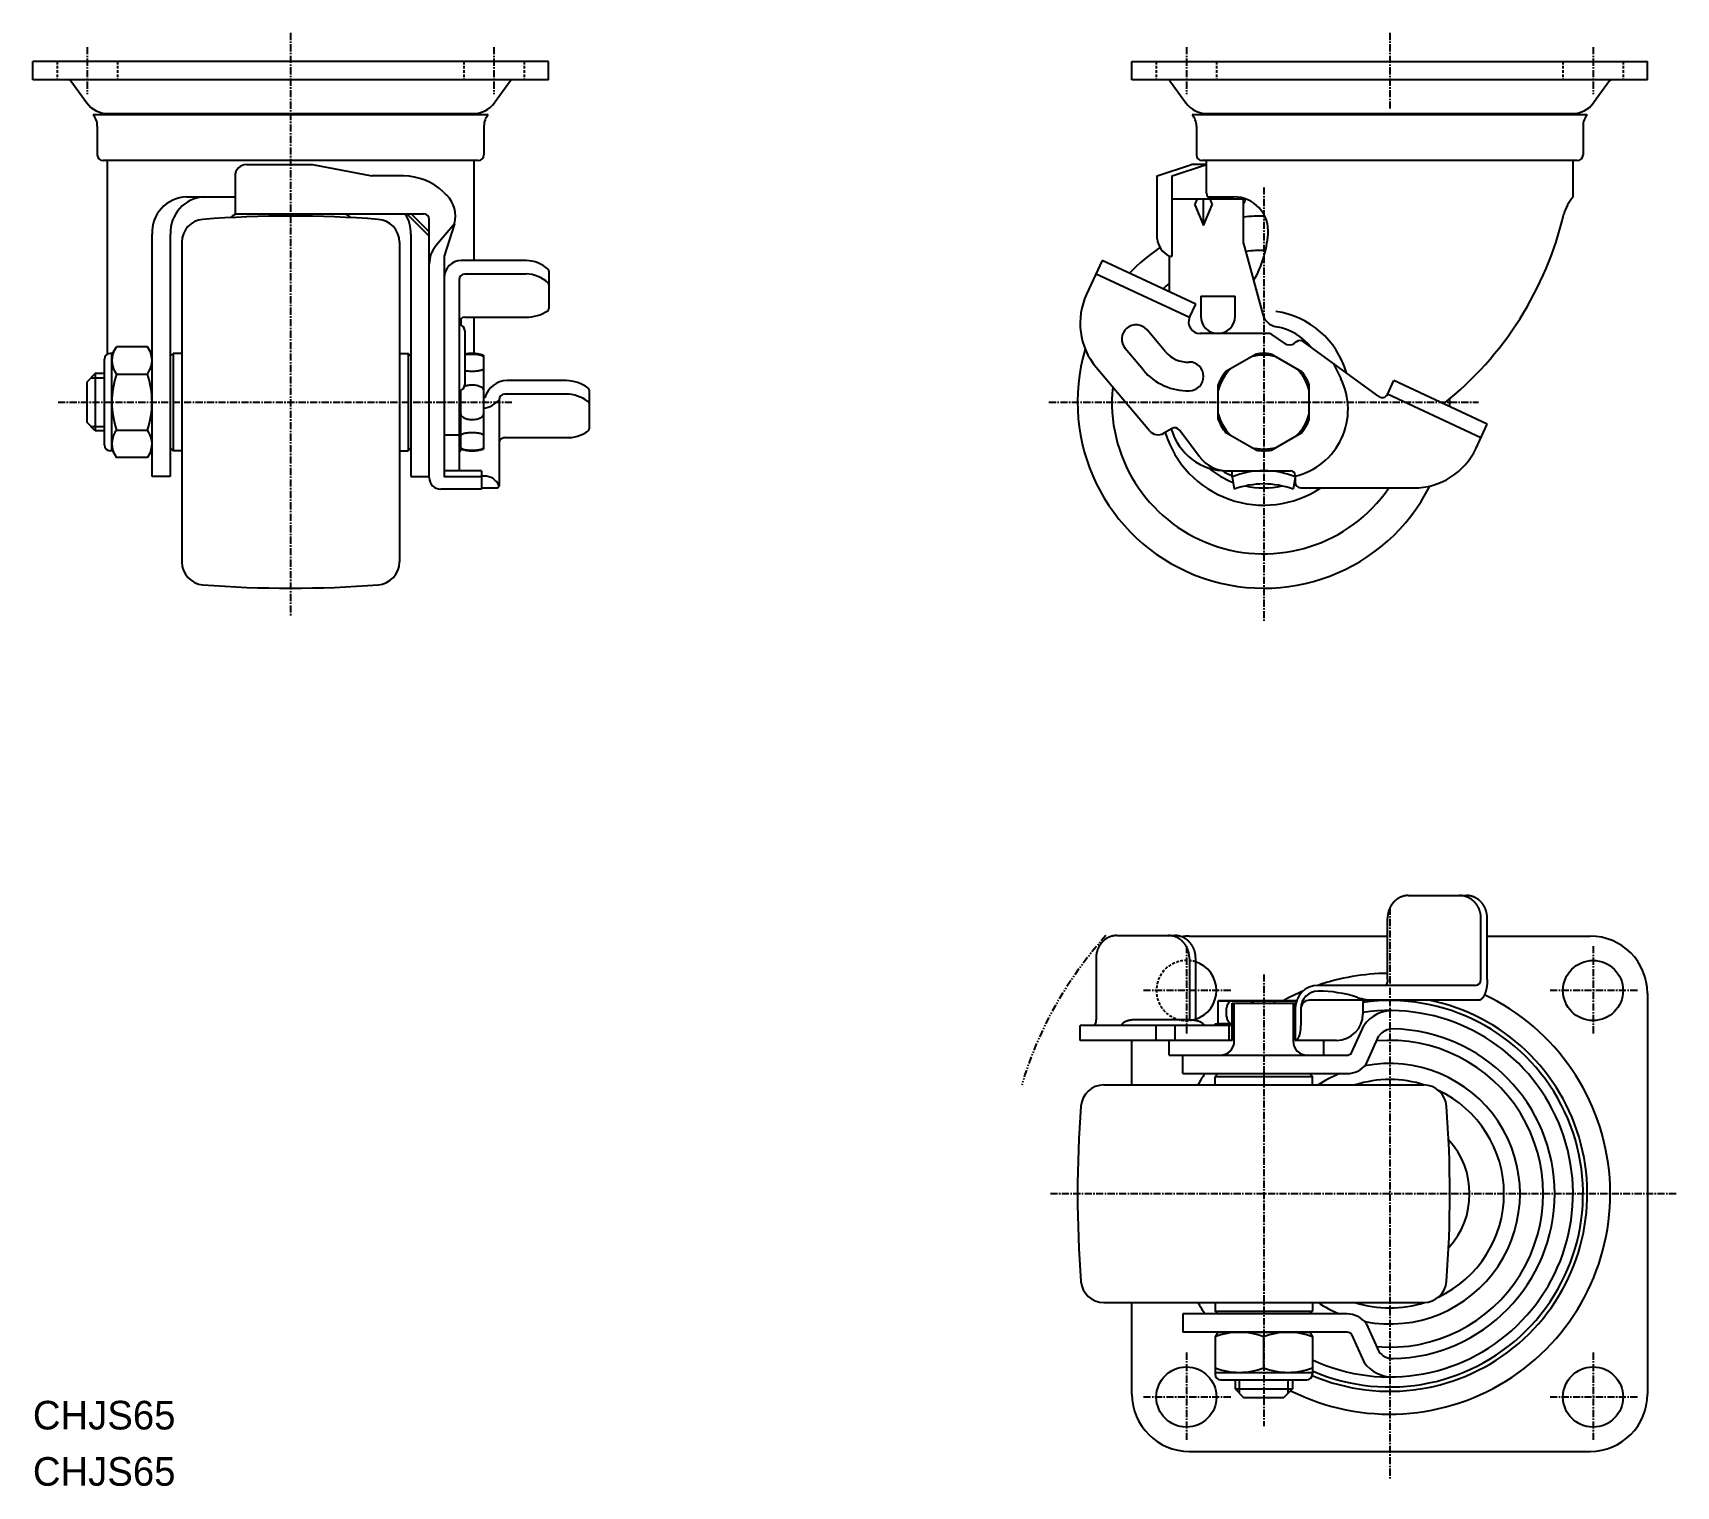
# Model space of a CAD drawing. Extents: x 0 to 287, y 0 to 254.
import ezdxf

# ---------------------------------------------------------------- set-up
doc = ezdxf.new("R2010")
doc.units = 0
for name, pattern in [('CENTER', [2, 1.25, -0.25, 0.25, -0.25]), ('DASHED', [0.75, 0.5, -0.25]), ('PHANTOM', [2.5, 1.25, -0.25, 0.25, -0.25, 0.25, -0.25])]:
    doc.linetypes.add(name, pattern=pattern)
doc.layers.get('0').update_dxf_attribs({"linetype": 'CONTINUOUS'})
doc.layers.add('CENTER', color=1, linetype='CENTER')

msp = doc.modelspace()

# ---------------------------------------------------------------- texts
at = {"color": 7}
for p in [(0, 9.83), (0, 0)]:
    msp.add_text('CHJS65', height=5, dxfattribs=at).set_placement(p)

# ---------------------------------------------------------------- linework, layer by layer
at = {"color": 7, "linetype": 'CONTINUOUS'}
for p, q in [((90, 248.78), (0, 248.78)), ((0, 245.58), (0, 248.78)), ((90, 245.58), (90, 248.78)), ((191.89, 248.78), (281.89, 248.78)), ((191.89, 245.58), (191.89, 248.78)), ((281.89, 245.58), (281.89, 248.78)), ((90, 245.58), (0, 245.58)), ((6.62, 245.42), (9.43, 241.54)), ((83.38, 245.42), (80.57, 241.54)), ((281.89, 245.58), (191.89, 245.58)), ((198.51, 245.42), (201.32, 241.54)), ((275.27, 245.42), (272.47, 241.54)), ((79.5, 239.48), (10.5, 239.48)), ((13.07, 239.68), (76.93, 239.68)), ((14.92, 239.68), (14.66, 239.48)), ((75.08, 239.68), (75.34, 239.48)), ((271.39, 239.48), (202.39, 239.48)), ((204.75, 239.68), (268.82, 239.68)), ((206.81, 239.68), (206.55, 239.48)), ((266.98, 239.68), (267.24, 239.48)), ((11.25, 237.5), (11.25, 232.48)), ((78.75, 237.5), (78.75, 232.48)), ((203.14, 237.5), (203.14, 232.48)), ((270.64, 237.5), (270.64, 232.48)), ((77.75, 231.48), (12.25, 231.48)), ((13, 231.48), (13, 197.65)), ((37.3, 230.78), (48.8, 230.78)), ((48.8, 230.78), (59.19, 228.78)), ((77, 231.48), (77, 214.01)), ((196.29, 228.79), (202.29, 230.79)), ((198.89, 228.79), (204.89, 230.79)), ((204.89, 230.79), (202.29, 230.79)), ((269.64, 231.48), (204.14, 231.48)), ((204.89, 226.09), (204.89, 231.44)), ((204.89, 225.79), (204.89, 231.44)), ((268.89, 225.14), (268.89, 231.48)), ((35.3, 228.79), (35.3, 222.18)), ((64.72, 228.78), (59.19, 228.78)), ((196.29, 217.79), (196.29, 228.79)), ((198.89, 214.79), (198.89, 228.79)), ((26.8, 225.14), (35.3, 225.14)), ((71.71, 225.93), (72.24, 225.42)), ((198.89, 224.79), (211.39, 224.79)), ((202.88, 223.74), (203.33, 224.79)), ((204.39, 220.14), (204.39, 224.79)), ((205.14, 225.14), (209.68, 225.14)), ((205.46, 224.79), (205.9, 223.74)), ((211.39, 216.98), (211.39, 224.79)), ((35.3, 222.18), (68.2, 222.18)), ((69.2, 218.28), (65.3, 222.18)), ((69.2, 219.05), (66.07, 222.18)), ((69.2, 176.08), (69.2, 221.19)), ((202.88, 223.74), (204.39, 220.14)), ((204.39, 220.14), (205.9, 223.74)), ((20.8, 176.28), (20.8, 218.63)), ((24, 218.63), (24, 176.28)), ((66, 218.63), (66, 176.28)), ((73.61, 220.43), (70.38, 216.6)), ((73.61, 220.43), (71.8, 214.79)), ((26, 217.21), (26, 161.36)), ((64, 217.21), (64, 161.36)), ((211.39, 216.98), (214.71, 204.61)), ((71.8, 214.79), (71.8, 176.24)), ((86.1, 214.01), (74.8, 214.01)), ((186.7, 214.01), (183.97, 208.14)), ((203.02, 206.4), (186.7, 214.01)), ((198.39, 214.79), (198.39, 208.56)), ((198.39, 214.79), (198.89, 214.79)), ((74.4, 210.65), (74.4, 177.28)), ((86.1, 211.65), (75.4, 211.65)), ((90.1, 212.13), (90.1, 205.63)), ((201.92, 204.05), (185.61, 211.65)), ((203.89, 207.78), (209.89, 207.78)), ((203.89, 207.78), (203.89, 204.28)), ((209.89, 204.28), (209.89, 207.78)), ((74.7, 203.84), (74.7, 202.73)), ((75.4, 204.13), (86.1, 204.13)), ((77, 204.13), (77, 197.77)), ((201.92, 204.05), (203.02, 206.4)), ((75.4, 201.78), (75.4, 192.28)), ((197.73, 198.07), (194.52, 201.89)), ((215.75, 201.28), (203.77, 201.28)), ((218.51, 199.57), (216.32, 201.1)), ((13.8, 197.53), (14.61, 198.94)), ((19.99, 198.94), (14.61, 198.94)), ((20.8, 197.53), (19.99, 198.94)), ((193.9, 194.85), (190.69, 198.67)), ((220.27, 199.6), (220.6, 199.84)), ((234.99, 190.25), (221.79, 199.85)), ((12.5, 181.78), (12.5, 196.78)), ((13.94, 197.78), (13.5, 197.78)), ((13.8, 180.78), (13.8, 197.78)), ((24, 197.28), (24.5, 197.78)), ((24, 197.28), (24, 181.28)), ((26, 197.78), (24.5, 197.78)), ((24.5, 197.78), (24.5, 180.78)), ((64, 197.78), (65.5, 197.78)), ((66, 197.28), (65.5, 197.78)), ((65.5, 197.78), (65.5, 180.78)), ((66, 197.28), (66, 181.28)), ((78.7, 197.48), (78.7, 181.08)), ((194.94, 184.29), (185.65, 195.35)), ((213.55, 197.67), (208.3, 194.64)), ((216.24, 197.67), (221.49, 194.64)), ((227, 196.06), (228.34, 193.39)), ((10.9, 194.28), (9.4, 192.78)), ((9.4, 192.78), (9.4, 185.78)), ((10.9, 194.28), (10.9, 184.28)), ((12.5, 194.28), (10.9, 194.28)), ((14.61, 194.19), (19.99, 194.19)), ((93.1, 193.03), (82.8, 193.03)), ((206.95, 186.25), (206.95, 192.32)), ((222.83, 186.25), (222.83, 192.32)), ((236.49, 190.63), (237.61, 193.03)), ((253.92, 185.43), (237.61, 193.03)), ((74.7, 180.78), (74.7, 191.33)), ((78.93, 190.06), (78.7, 190.06)), ((81.4, 189.68), (81.4, 174.68)), ((93.1, 190.68), (82.4, 190.68)), ((97.1, 191.37), (97.1, 184.61)), ((252.82, 183.07), (236.51, 190.68)), ((10.9, 184.28), (9.4, 185.78)), ((12.5, 184.28), (10.9, 184.28)), ((14.61, 184.37), (19.99, 184.37)), ((198.88, 184.65), (197.47, 183.84)), ((203.73, 179.67), (200.17, 184.39)), ((213.55, 180.89), (208.3, 183.92)), ((216.24, 180.89), (221.49, 183.92)), ((251.96, 181.21), (253.92, 185.43)), ((13.94, 180.78), (13.5, 180.78)), ((13.8, 181.03), (14.61, 179.62)), ((20.8, 181.03), (19.99, 179.62)), ((24, 181.28), (24.5, 180.78)), ((26, 180.78), (24.5, 180.78)), ((64, 180.78), (65.5, 180.78)), ((66, 181.28), (65.5, 180.78)), ((71.8, 183.57), (74.4, 183.57)), ((74.4, 180.78), (74.7, 180.78)), ((93.1, 183.07), (82.4, 183.07)), ((19.99, 179.62), (14.61, 179.62)), ((24, 176.28), (20.8, 176.28)), ((66, 176.28), (69.2, 176.28)), ((78.3, 177.28), (71.8, 177.28)), ((75.3, 177.28), (71.8, 177.28)), ((78.3, 176.24), (71.8, 176.24)), ((78.3, 177.28), (78.3, 174.08)), ((78.8, 176.34), (78.3, 176.34)), ((208.39, 177.28), (219.59, 177.28)), ((209.39, 176.24), (209.39, 177.28)), ((209.39, 176.24), (209.76, 174.08)), ((220.39, 176.24), (220.02, 174.08)), ((220.39, 176.48), (220.39, 175.28)), ((78.3, 174.08), (71.2, 174.08)), ((78.3, 174.28), (81, 174.28)), ((221.39, 174.28), (241.08, 174.28)), ((240.13, 103.1), (250.3, 103.1)), ((236.51, 88.4), (236.51, 99.1)), ((252.82, 88.4), (252.82, 99.1)), ((252.82, 88.4), (252.82, 99.1)), ((253.92, 88.4), (253.92, 99.1)), ((189.23, 96.1), (199.39, 96.1)), ((201.89, 96), (236.51, 96)), ((253.92, 96), (271.89, 96)), ((185.61, 92.1), (185.61, 81.4)), ((201.92, 92.1), (201.92, 81.4)), ((203.02, 81.29), (203.02, 92.1)), ((251.82, 87.4), (224.39, 87.4)), ((220.61, 84.7), (206.95, 84.7)), ((206.95, 84.7), (220.61, 84.7)), ((206.95, 80.7), (206.95, 84.7)), ((209.39, 77.8), (209.39, 84.3)), ((209.39, 84.3), (220.39, 84.3)), ((209.76, 77.7), (209.76, 84.3)), ((220.02, 84.3), (220.02, 77.7)), ((220.39, 84.3), (220.39, 77.8)), ((221.39, 83.4), (221.39, 80.4)), ((252.4, 84.8), (222.9, 84.8)), ((232.21, 84.4), (232.21, 82.4)), ((281.89, 86), (281.89, 16)), ((209.39, 80.4), (182.84, 80.4)), ((182.84, 77.8), (182.84, 80.4)), ((201.89, 81.4), (192.61, 81.4)), ((196.12, 77.8), (196.12, 80.4)), ((199.38, 80.4), (199.38, 77.8)), ((206.39, 80.7), (209.39, 80.7)), ((206.39, 80.4), (206.39, 80.7)), ((209.39, 80.7), (206.95, 80.7)), ((208.79, 80.4), (208.79, 77.8)), ((230.24, 75.59), (232.41, 80.47)), ((209.25, 77.8), (182.84, 77.8)), ((191.89, 70), (191.89, 77.8)), ((198.39, 75.2), (198.39, 77.8)), ((209.39, 77.8), (198.39, 77.8)), ((225.39, 77.8), (220.39, 77.8)), ((227.61, 77.8), (220.39, 77.8)), ((225.39, 75.2), (225.39, 77.8)), ((232.78, 73.65), (234.99, 78.57)), ((198.39, 75.2), (229.44, 75.2)), ((200.79, 72), (200.79, 75.2)), ((200.79, 72), (229.44, 72)), ((206.89, 72), (206.39, 71.5)), ((222.89, 72), (223.39, 71.5)), ((186.97, 70), (242.82, 70)), ((206.39, 71.5), (223.39, 71.5)), ((206.39, 70), (206.39, 71.5)), ((223.39, 70), (223.39, 71.5)), ((186.97, 32), (242.82, 32)), ((191.89, 16), (191.89, 32)), ((206.39, 32), (206.39, 30.5)), ((223.39, 32), (223.39, 30.5)), ((229.44, 30), (200.79, 30)), ((200.79, 30), (200.79, 26.8)), ((206.39, 30.5), (223.39, 30.5)), ((206.89, 30), (206.39, 30.5)), ((222.89, 30), (223.39, 30.5)), ((229.44, 26.8), (200.79, 26.8)), ((206.86, 26.8), (206.39, 25.99)), ((206.39, 25.99), (206.39, 19.5)), ((206.86, 26.8), (222.92, 26.8)), ((214.89, 20.61), (214.89, 25.99)), ((222.92, 26.8), (223.39, 25.99)), ((223.39, 25.99), (223.39, 19.5)), ((230.24, 26.41), (232.41, 21.53)), ((232.78, 28.35), (234.99, 23.43)), ((206.39, 19.8), (223.39, 19.8)), ((207.39, 18.5), (222.39, 18.5)), ((209.89, 18.5), (209.89, 16.9)), ((219.89, 18.5), (219.89, 16.9)), ((209.89, 16.9), (219.89, 16.9)), ((209.89, 16.9), (211.39, 15.4)), ((211.39, 15.4), (218.39, 15.4)), ((219.89, 16.9), (218.39, 15.4)), ((201.89, 6), (271.89, 6))]:
    msp.add_line(p, q, dxfattribs=at)
at = {"color": 3, "linetype": 'DASHED'}
for p, q in [((4.25, 248.78), (4.25, 245.58)), ((14.75, 248.78), (14.75, 245.58)), ((75.25, 248.78), (75.25, 245.58)), ((85.75, 248.78), (85.75, 245.58)), ((196.14, 248.78), (196.14, 245.58)), ((206.64, 248.78), (206.64, 245.58)), ((267.14, 248.78), (267.14, 245.58)), ((277.64, 248.78), (277.64, 245.58))]:
    msp.add_line(p, q, dxfattribs=at)
at = {"color": 3, "linetype": 'CONTINUOUS'}
for p, q in [((10.15, 193.53), (12.5, 193.53)), ((10.15, 185.03), (12.5, 185.03)), ((210.64, 16.15), (210.64, 18.5)), ((219.14, 16.15), (219.14, 18.5))]:
    msp.add_line(p, q, dxfattribs=at)
at = {"color": 7, "linetype": 'CONTINUOUS'}
for points in [[(75.4, 197.56, -0.028148), (75.88, 197.63, -0.025435), (76.7, 197.67, -0.025435), (77.52, 197.63, -0.034987), (78.11, 197.53, -0.0739), (78.62, 197.32, -0.264449), (78.7, 197.18)], [(78.7, 195.13, -0.264449), (78.62, 194.99, -0.0739), (78.11, 194.78, -0.034987), (77.52, 194.68, -0.025435), (76.7, 194.64, -0.025435), (75.88, 194.68, -0.028148), (75.4, 194.76, -0.028148)], [(75.38, 192.07, -0.054071), (75.89, 192.23, -0.050387), (76.7, 192.32, -0.050387), (77.51, 192.23, -0.064221), (78.11, 192.03, -0.103862), (78.58, 191.66, -0.176531), (78.7, 191.33)], [(74.7, 187.23, 0.176531), (74.82, 186.9, 0.103862), (75.29, 186.54, 0.064221), (75.89, 186.33, 0.050387), (76.7, 186.25, 0.050387), (77.51, 186.33, 0.064221), (78.11, 186.54, 0.103862), (78.58, 186.9, 0.176531), (78.7, 187.23, 0.176531)], [(78.7, 183.43, 0.264449), (78.62, 183.57, 0.0739), (78.11, 183.78, 0.034987), (77.52, 183.88, 0.025435), (76.7, 183.92, 0.025435), (75.88, 183.88, 0.034987), (75.29, 183.78, 0.0739), (74.78, 183.57, 0.264449), (74.7, 183.43, 0.264449)], [(74.7, 181.38, 0.264449), (74.78, 181.24, 0.0739), (75.29, 181.03, 0.034987), (75.88, 180.93, 0.025435), (76.7, 180.89, 0.025435), (77.52, 180.93, 0.034987), (78.11, 181.03, 0.0739), (78.62, 181.24, 0.264449), (78.7, 181.38, 0.264449)], [(209.3, 84.7, 0.176531), (208.96, 84.58, 0.103862), (208.6, 84.11, 0.064221), (208.39, 83.51, 0.050387), (208.31, 82.7, 0.050387), (208.39, 81.89, 0.064221), (208.6, 81.29, 0.103862), (208.96, 80.82, 0.176531), (209.3, 80.7, 0.176531)], [(212.55, 84.7, -0.176531), (212.88, 84.58, -0.065996), (213.14, 84.3, -0.065996)], [(217.24, 84.7, 0.176531), (216.9, 84.58, 0.065996), (216.65, 84.3, 0.065996)], [(220.49, 84.7, -0.056601), (220.61, 84.69, -0.056601)]]:
    msp.add_lwpolyline(points, format="xyb", dxfattribs=at)
for points in [[(240.13, 103.1, 0), (240.09, 103.1, 0), (240.04, 103.1, 0), (240, 103.1, 0), (239.96, 103.09, 0), (239.91, 103.09, 0), (239.87, 103.09, 0), (239.82, 103.08, 0), (239.78, 103.08, 0), (239.74, 103.08, 0), (239.69, 103.07, 0), (239.65, 103.06, 0), (239.6, 103.06, 0), (239.56, 103.05, 0), (239.51, 103.04, 0), (239.47, 103.03, 0), (239.43, 103.02, 0), (239.38, 103.01, 0), (239.34, 103, 0), (239.3, 102.99, 0), (239.25, 102.98, 0), (239.21, 102.97, 0), (239.17, 102.95, 0), (239.12, 102.94, 0), (239.08, 102.93, 0), (239.04, 102.91, 0), (239, 102.9, 0), (238.96, 102.88, 0), (238.91, 102.87, 0), (238.87, 102.85, 0), (238.83, 102.83, 0), (238.79, 102.81, 0), (238.75, 102.8, 0), (238.71, 102.78, 0), (238.66, 102.76, 0), (238.62, 102.74, 0), (238.58, 102.72, 0), (238.54, 102.69, 0), (238.5, 102.67, 0), (238.47, 102.65, 0), (238.43, 102.63, 0), (238.39, 102.6, 0), (238.35, 102.58, 0), (238.31, 102.56, 0), (238.27, 102.53, 0), (238.23, 102.5, 0), (238.19, 102.48, 0), (238.16, 102.45, 0), (238.12, 102.43, 0), (238.08, 102.4, 0), (238.05, 102.37, 0), (238.01, 102.34, 0), (237.97, 102.31, 0), (237.94, 102.28, 0), (237.9, 102.25, 0), (237.87, 102.22, 0), (237.83, 102.19, 0), (237.8, 102.16, 0), (237.77, 102.13, 0), (237.73, 102.1, 0), (237.7, 102.06, 0), (237.67, 102.03, 0), (237.63, 102, 0), (237.6, 101.96, 0), (237.57, 101.93, 0), (237.54, 101.89, 0), (237.51, 101.86, 0), (237.48, 101.82, 0), (237.45, 101.79, 0), (237.42, 101.75, 0), (237.39, 101.71, 0), (237.36, 101.67, 0), (237.33, 101.64, 0), (237.3, 101.6, 0), (237.28, 101.56, 0), (237.25, 101.52, 0), (237.22, 101.48, 0), (237.2, 101.44, 0), (237.17, 101.4, 0), (237.15, 101.36, 0), (237.12, 101.32, 0), (237.09, 101.28, 0), (237.07, 101.24, 0), (237.05, 101.2, 0), (237.02, 101.16, 0), (237, 101.11, 0), (236.98, 101.07, 0), (236.96, 101.03, 0), (236.94, 100.99, 0), (236.92, 100.94, 0), (236.9, 100.9, 0), (236.88, 100.85, 0), (236.86, 100.81, 0), (236.84, 100.77, 0), (236.82, 100.72, 0), (236.8, 100.68, 0), (236.78, 100.63, 0), (236.77, 100.58, 0), (236.75, 100.54, 0), (236.74, 100.49, 0), (236.72, 100.45, 0), (236.71, 100.4, 0), (236.69, 100.36, 0), (236.68, 100.31, 0), (236.66, 100.26, 0), (236.65, 100.21, 0), (236.64, 100.17, 0), (236.63, 100.12, 0), (236.62, 100.07, 0), (236.61, 100.02, 0), (236.6, 99.98, 0), (236.59, 99.93, 0), (236.58, 99.88, 0), (236.57, 99.83, 0), (236.56, 99.78, 0), (236.56, 99.74, 0), (236.55, 99.69, 0), (236.54, 99.64, 0), (236.54, 99.59, 0), (236.53, 99.54, 0), (236.53, 99.49, 0), (236.52, 99.44, 0), (236.52, 99.39, 0), (236.52, 99.35, 0), (236.51, 99.3, 0), (236.51, 99.25, 0), (236.51, 99.2, 0), (236.51, 99.15, 0), (236.51, 99.1, 0)], [(252.82, 99.1, 0), (252.82, 99.15, 0), (252.82, 99.2, 0), (252.82, 99.25, 0), (252.82, 99.3, 0), (252.81, 99.35, 0), (252.81, 99.39, 0), (252.81, 99.44, 0), (252.8, 99.49, 0), (252.8, 99.54, 0), (252.79, 99.59, 0), (252.79, 99.64, 0), (252.78, 99.69, 0), (252.78, 99.74, 0), (252.77, 99.78, 0), (252.76, 99.83, 0), (252.75, 99.88, 0), (252.74, 99.93, 0), (252.73, 99.98, 0), (252.72, 100.02, 0), (252.71, 100.07, 0), (252.7, 100.12, 0), (252.69, 100.17, 0), (252.67, 100.21, 0), (252.66, 100.26, 0), (252.65, 100.31, 0), (252.63, 100.36, 0), (252.62, 100.4, 0), (252.6, 100.45, 0), (252.59, 100.49, 0), (252.57, 100.54, 0), (252.55, 100.58, 0), (252.54, 100.63, 0), (252.52, 100.68, 0), (252.5, 100.72, 0), (252.48, 100.77, 0), (252.46, 100.81, 0), (252.44, 100.85, 0), (252.42, 100.9, 0), (252.4, 100.94, 0), (252.38, 100.99, 0), (252.36, 101.03, 0), (252.33, 101.07, 0), (252.31, 101.11, 0), (252.29, 101.16, 0), (252.26, 101.2, 0), (252.24, 101.24, 0), (252.21, 101.28, 0), (252.19, 101.32, 0), (252.16, 101.36, 0), (252.14, 101.4, 0), (252.11, 101.44, 0), (252.08, 101.48, 0), (252.05, 101.52, 0), (252.03, 101.56, 0), (252, 101.6, 0), (251.97, 101.64, 0), (251.94, 101.67, 0), (251.91, 101.71, 0), (251.88, 101.75, 0), (251.85, 101.79, 0), (251.82, 101.82, 0), (251.78, 101.86, 0), (251.75, 101.89, 0), (251.72, 101.93, 0), (251.69, 101.96, 0), (251.65, 102, 0), (251.62, 102.03, 0), (251.59, 102.06, 0), (251.55, 102.1, 0), (251.52, 102.13, 0), (251.48, 102.16, 0), (251.45, 102.19, 0), (251.41, 102.22, 0), (251.37, 102.25, 0), (251.34, 102.28, 0), (251.3, 102.31, 0), (251.26, 102.34, 0), (251.23, 102.37, 0), (251.19, 102.4, 0), (251.15, 102.43, 0), (251.11, 102.45, 0), (251.07, 102.48, 0), (251.03, 102.5, 0), (250.99, 102.53, 0), (250.95, 102.56, 0), (250.91, 102.58, 0), (250.87, 102.6, 0), (250.83, 102.63, 0), (250.79, 102.65, 0), (250.75, 102.67, 0), (250.71, 102.69, 0), (250.67, 102.72, 0), (250.63, 102.74, 0), (250.58, 102.76, 0), (250.54, 102.78, 0), (250.5, 102.8, 0), (250.46, 102.81, 0), (250.41, 102.83, 0), (250.37, 102.85, 0), (250.33, 102.87, 0), (250.28, 102.88, 0), (250.24, 102.9, 0), (250.19, 102.91, 0), (250.15, 102.93, 0), (250.11, 102.94, 0), (250.06, 102.95, 0), (250.02, 102.97, 0), (249.97, 102.98, 0), (249.93, 102.99, 0), (249.88, 103, 0), (249.84, 103.01, 0), (249.79, 103.02, 0), (249.75, 103.03, 0), (249.7, 103.04, 0), (249.66, 103.05, 0), (249.61, 103.06, 0), (249.56, 103.06, 0), (249.52, 103.07, 0), (249.47, 103.08, 0), (249.43, 103.08, 0), (249.38, 103.08, 0), (249.33, 103.09, 0), (249.29, 103.09, 0), (249.24, 103.09, 0), (249.2, 103.1, 0), (249.15, 103.1, 0), (249.1, 103.1, 0), (249.06, 103.1, 0)], [(253.92, 99.1, 0), (253.92, 99.15, 0), (253.92, 99.2, 0), (253.92, 99.25, 0), (253.92, 99.3, 0), (253.91, 99.35, 0), (253.91, 99.39, 0), (253.91, 99.44, 0), (253.9, 99.49, 0), (253.9, 99.54, 0), (253.89, 99.59, 0), (253.89, 99.64, 0), (253.88, 99.69, 0), (253.87, 99.74, 0), (253.87, 99.78, 0), (253.86, 99.83, 0), (253.85, 99.88, 0), (253.84, 99.93, 0), (253.83, 99.98, 0), (253.82, 100.02, 0), (253.81, 100.07, 0), (253.8, 100.12, 0), (253.79, 100.17, 0), (253.78, 100.21, 0), (253.76, 100.26, 0), (253.75, 100.31, 0), (253.74, 100.36, 0), (253.72, 100.4, 0), (253.71, 100.45, 0), (253.69, 100.49, 0), (253.68, 100.54, 0), (253.66, 100.58, 0), (253.65, 100.63, 0), (253.63, 100.68, 0), (253.61, 100.72, 0), (253.59, 100.77, 0), (253.57, 100.81, 0), (253.55, 100.85, 0), (253.53, 100.9, 0), (253.51, 100.94, 0), (253.49, 100.99, 0), (253.47, 101.03, 0), (253.45, 101.07, 0), (253.43, 101.11, 0), (253.41, 101.16, 0), (253.38, 101.2, 0), (253.36, 101.24, 0), (253.33, 101.28, 0), (253.31, 101.32, 0), (253.28, 101.36, 0), (253.26, 101.4, 0), (253.23, 101.44, 0), (253.21, 101.48, 0), (253.18, 101.52, 0), (253.15, 101.56, 0), (253.13, 101.6, 0), (253.1, 101.64, 0), (253.07, 101.67, 0), (253.04, 101.71, 0), (253.01, 101.75, 0), (252.98, 101.79, 0), (252.95, 101.82, 0), (252.92, 101.86, 0), (252.89, 101.89, 0), (252.86, 101.93, 0), (252.83, 101.96, 0), (252.8, 102, 0), (252.76, 102.03, 0), (252.73, 102.06, 0), (252.7, 102.1, 0), (252.66, 102.13, 0), (252.63, 102.16, 0), (252.6, 102.19, 0), (252.56, 102.22, 0), (252.53, 102.25, 0), (252.49, 102.28, 0), (252.46, 102.31, 0), (252.42, 102.34, 0), (252.38, 102.37, 0), (252.35, 102.4, 0), (252.31, 102.43, 0), (252.27, 102.45, 0), (252.24, 102.48, 0), (252.2, 102.5, 0), (252.16, 102.53, 0), (252.12, 102.56, 0), (252.08, 102.58, 0), (252.04, 102.6, 0), (252, 102.63, 0), (251.97, 102.65, 0), (251.93, 102.67, 0), (251.89, 102.69, 0), (251.85, 102.72, 0), (251.81, 102.74, 0), (251.76, 102.76, 0), (251.72, 102.78, 0), (251.68, 102.8, 0), (251.64, 102.81, 0), (251.6, 102.83, 0), (251.56, 102.85, 0), (251.52, 102.87, 0), (251.47, 102.88, 0), (251.43, 102.9, 0), (251.39, 102.91, 0), (251.35, 102.93, 0), (251.31, 102.94, 0), (251.26, 102.95, 0), (251.22, 102.97, 0), (251.18, 102.98, 0), (251.13, 102.99, 0), (251.09, 103, 0), (251.05, 103.01, 0), (251, 103.02, 0), (250.96, 103.03, 0), (250.92, 103.04, 0), (250.87, 103.05, 0), (250.83, 103.06, 0), (250.78, 103.06, 0), (250.74, 103.07, 0), (250.7, 103.08, 0), (250.65, 103.08, 0), (250.61, 103.08, 0), (250.56, 103.09, 0), (250.52, 103.09, 0), (250.47, 103.09, 0), (250.43, 103.1, 0), (250.38, 103.1, 0), (250.34, 103.1, 0), (250.3, 103.1, 0)], [(189.23, 96.1, 0), (189.19, 96.1, 0), (189.14, 96.1, 0), (189.1, 96.1, 0), (189.05, 96.1, 0), (189.01, 96.09, 0), (188.96, 96.09, 0), (188.92, 96.09, 0), (188.87, 96.08, 0), (188.83, 96.08, 0), (188.79, 96.07, 0), (188.74, 96.06, 0), (188.7, 96.06, 0), (188.65, 96.05, 0), (188.61, 96.04, 0), (188.57, 96.03, 0), (188.52, 96.02, 0), (188.48, 96.01, 0), (188.44, 96, 0), (188.39, 95.99, 0), (188.35, 95.98, 0), (188.31, 95.97, 0), (188.26, 95.96, 0), (188.22, 95.94, 0), (188.18, 95.93, 0), (188.14, 95.91, 0), (188.09, 95.9, 0), (188.05, 95.88, 0), (188.01, 95.87, 0), (187.97, 95.85, 0), (187.93, 95.83, 0), (187.88, 95.81, 0), (187.84, 95.8, 0), (187.8, 95.78, 0), (187.76, 95.76, 0), (187.72, 95.74, 0), (187.68, 95.72, 0), (187.64, 95.69, 0), (187.6, 95.67, 0), (187.56, 95.65, 0), (187.52, 95.63, 0), (187.48, 95.6, 0), (187.44, 95.58, 0), (187.41, 95.56, 0), (187.37, 95.53, 0), (187.33, 95.51, 0), (187.29, 95.48, 0), (187.25, 95.45, 0), (187.22, 95.43, 0), (187.18, 95.4, 0), (187.14, 95.37, 0), (187.11, 95.34, 0), (187.07, 95.31, 0), (187.04, 95.28, 0), (187, 95.25, 0), (186.97, 95.22, 0), (186.93, 95.19, 0), (186.9, 95.16, 0), (186.86, 95.13, 0), (186.83, 95.1, 0), (186.8, 95.06, 0), (186.76, 95.03, 0), (186.73, 95, 0), (186.7, 94.96, 0), (186.67, 94.93, 0), (186.64, 94.89, 0), (186.6, 94.86, 0), (186.57, 94.82, 0), (186.54, 94.79, 0), (186.51, 94.75, 0), (186.49, 94.71, 0), (186.46, 94.68, 0), (186.43, 94.64, 0), (186.4, 94.6, 0), (186.37, 94.56, 0), (186.35, 94.52, 0), (186.32, 94.48, 0), (186.29, 94.44, 0), (186.27, 94.4, 0), (186.24, 94.36, 0), (186.22, 94.32, 0), (186.19, 94.28, 0), (186.17, 94.24, 0), (186.14, 94.2, 0), (186.12, 94.16, 0), (186.1, 94.11, 0), (186.08, 94.07, 0), (186.06, 94.03, 0), (186.03, 93.99, 0), (186.01, 93.94, 0), (185.99, 93.9, 0), (185.97, 93.85, 0), (185.95, 93.81, 0), (185.94, 93.77, 0), (185.92, 93.72, 0), (185.9, 93.68, 0), (185.88, 93.63, 0), (185.87, 93.59, 0), (185.85, 93.54, 0), (185.83, 93.49, 0), (185.82, 93.45, 0), (185.8, 93.4, 0), (185.79, 93.35, 0), (185.78, 93.31, 0), (185.76, 93.26, 0), (185.75, 93.21, 0), (185.74, 93.17, 0), (185.72, 93.12, 0), (185.71, 93.07, 0), (185.7, 93.02, 0), (185.69, 92.98, 0), (185.68, 92.93, 0), (185.68, 92.88, 0), (185.67, 92.83, 0), (185.66, 92.78, 0), (185.65, 92.74, 0), (185.65, 92.69, 0), (185.64, 92.64, 0), (185.63, 92.59, 0), (185.63, 92.54, 0), (185.62, 92.49, 0), (185.62, 92.44, 0), (185.62, 92.39, 0), (185.61, 92.35, 0), (185.61, 92.3, 0), (185.61, 92.25, 0), (185.61, 92.2, 0), (185.61, 92.15, 0), (185.6, 92.1, 0)], [(201.92, 92.1, 0), (201.92, 92.15, 0), (201.92, 92.2, 0), (201.92, 92.25, 0), (201.91, 92.3, 0), (201.91, 92.35, 0), (201.91, 92.39, 0), (201.91, 92.44, 0), (201.9, 92.49, 0), (201.9, 92.54, 0), (201.89, 92.59, 0), (201.89, 92.64, 0), (201.88, 92.69, 0), (201.87, 92.74, 0), (201.87, 92.78, 0), (201.86, 92.83, 0), (201.85, 92.88, 0), (201.84, 92.93, 0), (201.83, 92.98, 0), (201.82, 93.02, 0), (201.81, 93.07, 0), (201.8, 93.12, 0), (201.79, 93.17, 0), (201.77, 93.21, 0), (201.76, 93.26, 0), (201.75, 93.31, 0), (201.74, 93.35, 0), (201.72, 93.4, 0), (201.71, 93.45, 0), (201.69, 93.49, 0), (201.68, 93.54, 0), (201.66, 93.59, 0), (201.64, 93.63, 0), (201.63, 93.68, 0), (201.61, 93.72, 0), (201.59, 93.77, 0), (201.57, 93.81, 0), (201.55, 93.85, 0), (201.53, 93.9, 0), (201.51, 93.94, 0), (201.49, 93.99, 0), (201.47, 94.03, 0), (201.45, 94.07, 0), (201.43, 94.11, 0), (201.4, 94.16, 0), (201.38, 94.2, 0), (201.36, 94.24, 0), (201.33, 94.28, 0), (201.31, 94.32, 0), (201.28, 94.36, 0), (201.26, 94.4, 0), (201.23, 94.44, 0), (201.21, 94.48, 0), (201.18, 94.52, 0), (201.15, 94.56, 0), (201.12, 94.6, 0), (201.1, 94.64, 0), (201.07, 94.68, 0), (201.04, 94.71, 0), (201.01, 94.75, 0), (200.98, 94.79, 0), (200.95, 94.82, 0), (200.92, 94.86, 0), (200.89, 94.89, 0), (200.86, 94.93, 0), (200.82, 94.96, 0), (200.79, 95, 0), (200.76, 95.03, 0), (200.73, 95.06, 0), (200.69, 95.1, 0), (200.66, 95.13, 0), (200.63, 95.16, 0), (200.59, 95.19, 0), (200.56, 95.22, 0), (200.52, 95.25, 0), (200.49, 95.28, 0), (200.45, 95.31, 0), (200.42, 95.34, 0), (200.38, 95.37, 0), (200.34, 95.4, 0), (200.31, 95.43, 0), (200.27, 95.45, 0), (200.23, 95.48, 0), (200.19, 95.51, 0), (200.16, 95.53, 0), (200.12, 95.56, 0), (200.08, 95.58, 0), (200.04, 95.6, 0), (200, 95.63, 0), (199.96, 95.65, 0), (199.92, 95.67, 0), (199.88, 95.69, 0), (199.84, 95.72, 0), (199.8, 95.74, 0), (199.76, 95.76, 0), (199.72, 95.78, 0), (199.68, 95.8, 0), (199.64, 95.81, 0), (199.6, 95.83, 0), (199.56, 95.85, 0), (199.51, 95.87, 0), (199.47, 95.88, 0), (199.43, 95.9, 0), (199.39, 95.91, 0), (199.35, 95.93, 0), (199.3, 95.94, 0), (199.26, 95.96, 0), (199.22, 95.97, 0), (199.18, 95.98, 0), (199.13, 95.99, 0), (199.09, 96, 0), (199.04, 96.01, 0), (199, 96.02, 0), (198.96, 96.03, 0), (198.91, 96.04, 0), (198.87, 96.05, 0), (198.83, 96.06, 0), (198.78, 96.06, 0), (198.74, 96.07, 0), (198.69, 96.08, 0), (198.65, 96.08, 0), (198.6, 96.09, 0), (198.56, 96.09, 0), (198.52, 96.09, 0), (198.47, 96.1, 0), (198.43, 96.1, 0), (198.38, 96.1, 0), (198.34, 96.1, 0), (198.29, 96.1, 0)], [(203.02, 92.1, 0), (203.02, 92.15, 0), (203.02, 92.2, 0), (203.01, 92.25, 0), (203.01, 92.3, 0), (203.01, 92.35, 0), (203.01, 92.39, 0), (203, 92.44, 0), (203, 92.49, 0), (203, 92.54, 0), (202.99, 92.59, 0), (202.99, 92.64, 0), (202.98, 92.69, 0), (202.97, 92.74, 0), (202.96, 92.78, 0), (202.96, 92.83, 0), (202.95, 92.88, 0), (202.94, 92.93, 0), (202.93, 92.98, 0), (202.92, 93.02, 0), (202.91, 93.07, 0), (202.9, 93.12, 0), (202.89, 93.17, 0), (202.87, 93.21, 0), (202.86, 93.26, 0), (202.85, 93.31, 0), (202.84, 93.35, 0), (202.82, 93.4, 0), (202.81, 93.45, 0), (202.79, 93.49, 0), (202.78, 93.54, 0), (202.76, 93.59, 0), (202.74, 93.63, 0), (202.72, 93.68, 0), (202.71, 93.72, 0), (202.69, 93.77, 0), (202.67, 93.81, 0), (202.65, 93.85, 0), (202.63, 93.9, 0), (202.61, 93.94, 0), (202.59, 93.99, 0), (202.57, 94.03, 0), (202.55, 94.07, 0), (202.53, 94.11, 0), (202.5, 94.16, 0), (202.48, 94.2, 0), (202.46, 94.24, 0), (202.43, 94.28, 0), (202.41, 94.32, 0), (202.38, 94.36, 0), (202.36, 94.4, 0), (202.33, 94.44, 0), (202.3, 94.48, 0), (202.28, 94.52, 0), (202.25, 94.56, 0), (202.22, 94.6, 0), (202.19, 94.64, 0), (202.17, 94.68, 0), (202.14, 94.71, 0), (202.11, 94.75, 0), (202.08, 94.79, 0), (202.05, 94.82, 0), (202.02, 94.86, 0), (201.99, 94.89, 0), (201.96, 94.93, 0), (201.92, 94.96, 0), (201.89, 95, 0), (201.86, 95.03, 0), (201.83, 95.06, 0), (201.79, 95.1, 0), (201.76, 95.13, 0), (201.73, 95.16, 0), (201.69, 95.19, 0), (201.66, 95.22, 0), (201.62, 95.25, 0), (201.59, 95.28, 0), (201.55, 95.31, 0), (201.52, 95.34, 0), (201.48, 95.37, 0), (201.44, 95.4, 0), (201.41, 95.43, 0), (201.37, 95.45, 0), (201.33, 95.48, 0), (201.29, 95.51, 0), (201.26, 95.53, 0), (201.22, 95.56, 0), (201.18, 95.58, 0), (201.14, 95.6, 0), (201.1, 95.63, 0), (201.06, 95.65, 0), (201.02, 95.67, 0), (200.98, 95.69, 0), (200.94, 95.72, 0), (200.9, 95.74, 0), (200.86, 95.76, 0), (200.82, 95.78, 0), (200.78, 95.8, 0), (200.74, 95.81, 0), (200.7, 95.83, 0), (200.66, 95.85, 0), (200.61, 95.87, 0), (200.57, 95.88, 0), (200.53, 95.9, 0), (200.49, 95.91, 0), (200.44, 95.93, 0), (200.4, 95.94, 0), (200.36, 95.96, 0), (200.32, 95.97, 0), (200.27, 95.98, 0), (200.23, 95.99, 0), (200.19, 96, 0), (200.14, 96.01, 0), (200.1, 96.02, 0), (200.06, 96.03, 0), (200.01, 96.04, 0), (199.97, 96.05, 0), (199.92, 96.06, 0), (199.88, 96.06, 0), (199.84, 96.07, 0), (199.79, 96.08, 0), (199.75, 96.08, 0), (199.7, 96.09, 0), (199.66, 96.09, 0), (199.62, 96.09, 0), (199.57, 96.1, 0), (199.53, 96.1, 0), (199.48, 96.1, 0), (199.44, 96.1, 0), (199.39, 96.1, 0)], [(236.51, 88.4, 0), (236.51, 88.39, 0), (236.51, 88.38, 0), (236.51, 88.36, 0), (236.51, 88.35, 0), (236.51, 88.34, 0), (236.51, 88.33, 0), (236.51, 88.31, 0), (236.51, 88.3, 0), (236.51, 88.29, 0), (236.51, 88.28, 0), (236.5, 88.27, 0), (236.5, 88.25, 0), (236.5, 88.24, 0), (236.5, 88.23, 0), (236.5, 88.22, 0), (236.5, 88.2, 0), (236.5, 88.19, 0), (236.5, 88.18, 0), (236.5, 88.17, 0), (236.5, 88.16, 0), (236.49, 88.15, 0), (236.49, 88.13, 0), (236.49, 88.12, 0), (236.49, 88.11, 0), (236.49, 88.1, 0), (236.49, 88.09, 0), (236.49, 88.07, 0), (236.48, 88.06, 0), (236.48, 88.05, 0), (236.48, 88.04, 0), (236.48, 88.03, 0), (236.48, 88.02, 0), (236.47, 88.01, 0), (236.47, 87.99, 0), (236.47, 87.98, 0), (236.47, 87.97, 0), (236.47, 87.96, 0), (236.46, 87.95, 0), (236.46, 87.94, 0), (236.46, 87.93, 0), (236.46, 87.92, 0), (236.45, 87.91, 0), (236.45, 87.9, 0), (236.45, 87.89, 0), (236.45, 87.88, 0), (236.44, 87.86, 0), (236.44, 87.85, 0), (236.44, 87.84, 0), (236.43, 87.83, 0), (236.43, 87.82, 0), (236.43, 87.81, 0), (236.43, 87.8, 0), (236.42, 87.79, 0), (236.42, 87.78, 0), (236.42, 87.78, 0), (236.41, 87.77, 0), (236.41, 87.76, 0), (236.41, 87.75, 0), (236.4, 87.74, 0), (236.4, 87.73, 0), (236.4, 87.72, 0), (236.39, 87.71, 0), (236.39, 87.7, 0), (236.38, 87.69, 0), (236.38, 87.68, 0), (236.38, 87.68, 0), (236.37, 87.67, 0), (236.37, 87.66, 0), (236.37, 87.65, 0), (236.36, 87.64, 0), (236.36, 87.63, 0), (236.35, 87.63, 0), (236.35, 87.62, 0), (236.35, 87.61, 0), (236.34, 87.6, 0), (236.34, 87.6, 0), (236.33, 87.59, 0), (236.33, 87.58, 0), (236.32, 87.58, 0), (236.32, 87.57, 0), (236.32, 87.56, 0), (236.31, 87.56, 0), (236.31, 87.55, 0), (236.3, 87.54, 0), (236.3, 87.54, 0), (236.29, 87.53, 0), (236.29, 87.52, 0), (236.28, 87.52, 0), (236.28, 87.51, 0), (236.28, 87.51, 0), (236.27, 87.5, 0), (236.27, 87.5, 0), (236.26, 87.49, 0), (236.26, 87.49, 0), (236.25, 87.48, 0), (236.25, 87.48, 0), (236.24, 87.47, 0), (236.24, 87.47, 0), (236.23, 87.46, 0), (236.23, 87.46, 0), (236.22, 87.45, 0), (236.22, 87.45, 0), (236.21, 87.45, 0), (236.21, 87.44, 0), (236.2, 87.44, 0), (236.2, 87.44, 0), (236.19, 87.43, 0), (236.19, 87.43, 0), (236.18, 87.43, 0), (236.18, 87.42, 0), (236.17, 87.42, 0), (236.17, 87.42, 0), (236.16, 87.42, 0), (236.16, 87.41, 0), (236.15, 87.41, 0), (236.15, 87.41, 0), (236.14, 87.41, 0), (236.14, 87.41, 0), (236.13, 87.41, 0), (236.13, 87.4, 0), (236.12, 87.4, 0), (236.12, 87.4, 0), (236.11, 87.4, 0), (236.11, 87.4, 0), (236.1, 87.4, 0), (236.1, 87.4, 0), (236.09, 87.4, 0), (236.09, 87.4, 0)], [(253.92, 88.4, 0), (253.92, 88.36, 0), (253.92, 88.31, 0), (253.92, 88.27, 0), (253.92, 88.22, 0), (253.92, 88.18, 0), (253.92, 88.14, 0), (253.92, 88.09, 0), (253.91, 88.05, 0), (253.91, 88, 0), (253.91, 87.96, 0), (253.91, 87.92, 0), (253.91, 87.87, 0), (253.9, 87.83, 0), (253.9, 87.78, 0), (253.9, 87.74, 0), (253.89, 87.7, 0), (253.89, 87.65, 0), (253.88, 87.61, 0), (253.88, 87.57, 0), (253.88, 87.53, 0), (253.87, 87.48, 0), (253.87, 87.44, 0), (253.86, 87.4, 0), (253.86, 87.36, 0), (253.85, 87.31, 0), (253.84, 87.27, 0), (253.84, 87.23, 0), (253.83, 87.19, 0), (253.83, 87.15, 0), (253.82, 87.1, 0), (253.81, 87.06, 0), (253.81, 87.02, 0), (253.8, 86.98, 0), (253.79, 86.94, 0), (253.78, 86.9, 0), (253.77, 86.86, 0), (253.77, 86.82, 0), (253.76, 86.78, 0), (253.75, 86.74, 0), (253.74, 86.7, 0), (253.73, 86.66, 0), (253.72, 86.63, 0), (253.71, 86.59, 0), (253.71, 86.55, 0), (253.69, 86.51, 0), (253.69, 86.47, 0), (253.68, 86.44, 0), (253.66, 86.4, 0), (253.65, 86.36, 0), (253.64, 86.33, 0), (253.63, 86.29, 0), (253.62, 86.26, 0), (253.61, 86.22, 0), (253.6, 86.19, 0), (253.59, 86.15, 0), (253.58, 86.12, 0), (253.56, 86.08, 0), (253.55, 86.05, 0), (253.54, 86.02, 0), (253.53, 85.98, 0), (253.51, 85.95, 0), (253.5, 85.92, 0), (253.49, 85.89, 0), (253.48, 85.85, 0), (253.46, 85.82, 0), (253.45, 85.79, 0), (253.43, 85.76, 0), (253.42, 85.73, 0), (253.41, 85.7, 0), (253.39, 85.67, 0), (253.38, 85.65, 0), (253.37, 85.62, 0), (253.35, 85.59, 0), (253.34, 85.56, 0), (253.32, 85.53, 0), (253.31, 85.51, 0), (253.29, 85.48, 0), (253.28, 85.46, 0), (253.26, 85.43, 0), (253.25, 85.41, 0), (253.23, 85.38, 0), (253.21, 85.36, 0), (253.2, 85.34, 0), (253.18, 85.31, 0), (253.17, 85.29, 0), (253.15, 85.27, 0), (253.13, 85.25, 0), (253.12, 85.23, 0), (253.1, 85.2, 0), (253.08, 85.18, 0), (253.07, 85.16, 0), (253.05, 85.15, 0), (253.03, 85.13, 0), (253.02, 85.11, 0), (253, 85.09, 0), (252.98, 85.07, 0), (252.97, 85.06, 0), (252.95, 85.04, 0), (252.93, 85.03, 0), (252.91, 85.01, 0), (252.9, 85, 0), (252.88, 84.98, 0), (252.86, 84.97, 0), (252.84, 84.95, 0), (252.82, 84.94, 0), (252.81, 84.93, 0), (252.79, 84.92, 0), (252.77, 84.91, 0), (252.75, 84.9, 0), (252.73, 84.89, 0), (252.72, 84.88, 0), (252.7, 84.87, 0), (252.68, 84.86, 0), (252.66, 84.85, 0), (252.64, 84.85, 0), (252.62, 84.84, 0), (252.6, 84.83, 0), (252.59, 84.83, 0), (252.57, 84.82, 0), (252.55, 84.82, 0), (252.53, 84.81, 0), (252.51, 84.81, 0), (252.49, 84.81, 0), (252.47, 84.8, 0), (252.46, 84.8, 0), (252.44, 84.8, 0), (252.42, 84.8, 0), (252.4, 84.8, 0)], [(185.6, 81.4, 0), (185.6, 81.39, 0), (185.6, 81.38, 0), (185.6, 81.36, 0), (185.6, 81.35, 0), (185.6, 81.34, 0), (185.6, 81.33, 0), (185.6, 81.31, 0), (185.6, 81.3, 0), (185.6, 81.29, 0), (185.6, 81.28, 0), (185.6, 81.27, 0), (185.6, 81.25, 0), (185.6, 81.24, 0), (185.6, 81.23, 0), (185.6, 81.22, 0), (185.6, 81.2, 0), (185.6, 81.19, 0), (185.59, 81.18, 0), (185.59, 81.17, 0), (185.59, 81.16, 0), (185.59, 81.15, 0), (185.59, 81.13, 0), (185.59, 81.12, 0), (185.59, 81.11, 0), (185.59, 81.1, 0), (185.58, 81.09, 0), (185.58, 81.07, 0), (185.58, 81.06, 0), (185.58, 81.05, 0), (185.58, 81.04, 0), (185.57, 81.03, 0), (185.57, 81.02, 0), (185.57, 81.01, 0), (185.57, 80.99, 0), (185.57, 80.98, 0), (185.56, 80.97, 0), (185.56, 80.96, 0), (185.56, 80.95, 0), (185.56, 80.94, 0), (185.56, 80.93, 0), (185.55, 80.92, 0), (185.55, 80.91, 0), (185.55, 80.9, 0), (185.54, 80.89, 0), (185.54, 80.88, 0), (185.54, 80.86, 0), (185.54, 80.85, 0), (185.53, 80.84, 0), (185.53, 80.83, 0), (185.53, 80.82, 0), (185.53, 80.81, 0), (185.52, 80.8, 0), (185.52, 80.79, 0), (185.52, 80.78, 0), (185.51, 80.78, 0), (185.51, 80.77, 0), (185.51, 80.76, 0), (185.5, 80.75, 0), (185.5, 80.74, 0), (185.5, 80.73, 0), (185.49, 80.72, 0), (185.49, 80.71, 0), (185.49, 80.7, 0), (185.48, 80.69, 0), (185.48, 80.68, 0), (185.47, 80.68, 0), (185.47, 80.67, 0), (185.47, 80.66, 0), (185.46, 80.65, 0), (185.46, 80.64, 0), (185.46, 80.63, 0), (185.45, 80.63, 0), (185.45, 80.62, 0), (185.44, 80.61, 0), (185.44, 80.6, 0), (185.44, 80.6, 0), (185.43, 80.59, 0), (185.43, 80.58, 0), (185.42, 80.58, 0), (185.42, 80.57, 0), (185.41, 80.56, 0), (185.41, 80.56, 0), (185.4, 80.55, 0), (185.4, 80.54, 0), (185.4, 80.54, 0), (185.39, 80.53, 0), (185.39, 80.52, 0), (185.38, 80.52, 0), (185.38, 80.51, 0), (185.37, 80.51, 0), (185.37, 80.5, 0), (185.36, 80.5, 0), (185.36, 80.49, 0), (185.35, 80.49, 0), (185.35, 80.48, 0), (185.34, 80.48, 0), (185.34, 80.47, 0), (185.34, 80.47, 0), (185.33, 80.46, 0), (185.32, 80.46, 0), (185.32, 80.45, 0), (185.31, 80.45, 0), (185.31, 80.45, 0), (185.3, 80.44, 0), (185.3, 80.44, 0), (185.3, 80.44, 0), (185.29, 80.43, 0), (185.28, 80.43, 0), (185.28, 80.43, 0), (185.28, 80.42, 0), (185.27, 80.42, 0), (185.26, 80.42, 0), (185.26, 80.42, 0), (185.25, 80.41, 0), (185.25, 80.41, 0), (185.25, 80.41, 0), (185.24, 80.41, 0), (185.24, 80.41, 0), (185.23, 80.41, 0), (185.22, 80.4, 0), (185.22, 80.4, 0), (185.21, 80.4, 0), (185.21, 80.4, 0), (185.2, 80.4, 0), (185.2, 80.4, 0), (185.19, 80.4, 0), (185.19, 80.4, 0), (185.18, 80.4, 0)], [(192.61, 81.4, 0), (192.58, 81.4, 0), (192.55, 81.4, 0), (192.52, 81.4, 0), (192.49, 81.4, 0), (192.46, 81.4, 0), (192.43, 81.4, 0), (192.39, 81.4, 0), (192.37, 81.4, 0), (192.33, 81.39, 0), (192.3, 81.39, 0), (192.27, 81.39, 0), (192.24, 81.39, 0), (192.21, 81.39, 0), (192.18, 81.39, 0), (192.15, 81.38, 0), (192.12, 81.38, 0), (192.09, 81.38, 0), (192.06, 81.38, 0), (192.03, 81.37, 0), (192, 81.37, 0), (191.97, 81.37, 0), (191.94, 81.36, 0), (191.91, 81.36, 0), (191.88, 81.36, 0), (191.85, 81.35, 0), (191.82, 81.35, 0), (191.8, 81.35, 0), (191.77, 81.34, 0), (191.74, 81.34, 0), (191.71, 81.33, 0), (191.68, 81.33, 0), (191.65, 81.32, 0), (191.62, 81.32, 0), (191.6, 81.31, 0), (191.57, 81.31, 0), (191.54, 81.3, 0), (191.51, 81.3, 0), (191.49, 81.29, 0), (191.46, 81.29, 0), (191.43, 81.28, 0), (191.4, 81.28, 0), (191.38, 81.27, 0), (191.35, 81.26, 0), (191.32, 81.26, 0), (191.3, 81.25, 0), (191.27, 81.24, 0), (191.25, 81.24, 0), (191.22, 81.23, 0), (191.19, 81.22, 0), (191.17, 81.22, 0), (191.15, 81.21, 0), (191.12, 81.2, 0), (191.1, 81.2, 0), (191.07, 81.19, 0), (191.05, 81.18, 0), (191.02, 81.17, 0), (191, 81.17, 0), (190.98, 81.16, 0), (190.95, 81.15, 0), (190.93, 81.14, 0), (190.91, 81.13, 0), (190.89, 81.12, 0), (190.86, 81.12, 0), (190.84, 81.11, 0), (190.82, 81.1, 0), (190.8, 81.09, 0), (190.78, 81.08, 0), (190.76, 81.07, 0), (190.74, 81.06, 0), (190.72, 81.05, 0), (190.7, 81.04, 0), (190.68, 81.03, 0), (190.66, 81.02, 0), (190.64, 81.02, 0), (190.62, 81.01, 0), (190.6, 81, 0), (190.58, 80.99, 0), (190.57, 80.98, 0), (190.55, 80.97, 0), (190.53, 80.96, 0), (190.51, 80.95, 0), (190.5, 80.94, 0), (190.48, 80.92, 0), (190.47, 80.91, 0), (190.45, 80.9, 0), (190.43, 80.89, 0), (190.42, 80.88, 0), (190.4, 80.87, 0), (190.39, 80.86, 0), (190.38, 80.85, 0), (190.36, 80.84, 0), (190.35, 80.83, 0), (190.34, 80.82, 0), (190.32, 80.81, 0), (190.31, 80.79, 0), (190.3, 80.78, 0), (190.29, 80.77, 0), (190.28, 80.76, 0), (190.27, 80.75, 0), (190.26, 80.74, 0), (190.25, 80.73, 0), (190.24, 80.71, 0), (190.23, 80.7, 0), (190.22, 80.69, 0), (190.21, 80.68, 0), (190.2, 80.67, 0), (190.19, 80.65, 0), (190.18, 80.64, 0), (190.18, 80.63, 0), (190.17, 80.62, 0), (190.16, 80.61, 0), (190.16, 80.6, 0), (190.15, 80.58, 0), (190.15, 80.57, 0), (190.14, 80.56, 0), (190.14, 80.55, 0), (190.13, 80.53, 0), (190.13, 80.52, 0), (190.12, 80.51, 0), (190.12, 80.5, 0), (190.12, 80.49, 0), (190.12, 80.47, 0), (190.11, 80.46, 0), (190.11, 80.45, 0), (190.11, 80.44, 0), (190.11, 80.42, 0), (190.11, 80.41, 0), (190.11, 80.4, 0)], [(201.89, 81.4, 0), (201.92, 81.4, 0), (201.96, 81.4, 0), (201.99, 81.4, 0), (202.02, 81.4, 0), (202.05, 81.4, 0), (202.08, 81.4, 0), (202.11, 81.4, 0), (202.14, 81.4, 0), (202.17, 81.39, 0), (202.2, 81.39, 0), (202.23, 81.39, 0), (202.26, 81.39, 0), (202.29, 81.39, 0), (202.32, 81.39, 0), (202.35, 81.38, 0), (202.38, 81.38, 0), (202.41, 81.38, 0), (202.44, 81.38, 0), (202.47, 81.37, 0), (202.5, 81.37, 0), (202.53, 81.37, 0), (202.56, 81.36, 0), (202.59, 81.36, 0), (202.62, 81.36, 0), (202.65, 81.35, 0), (202.68, 81.35, 0), (202.71, 81.35, 0), (202.74, 81.34, 0), (202.76, 81.34, 0), (202.79, 81.33, 0), (202.82, 81.33, 0), (202.85, 81.32, 0), (202.88, 81.32, 0), (202.91, 81.31, 0), (202.93, 81.31, 0), (202.96, 81.3, 0), (202.99, 81.3, 0), (203.02, 81.29, 0), (203.04, 81.29, 0), (203.07, 81.28, 0), (203.1, 81.28, 0), (203.13, 81.27, 0), (203.15, 81.26, 0), (203.18, 81.26, 0), (203.21, 81.25, 0), (203.23, 81.24, 0), (203.26, 81.24, 0), (203.28, 81.23, 0), (203.31, 81.22, 0), (203.33, 81.22, 0), (203.36, 81.21, 0), (203.38, 81.2, 0), (203.41, 81.2, 0), (203.43, 81.19, 0), (203.46, 81.18, 0), (203.48, 81.17, 0), (203.5, 81.17, 0), (203.53, 81.16, 0), (203.55, 81.15, 0), (203.57, 81.14, 0), (203.59, 81.13, 0), (203.62, 81.12, 0), (203.64, 81.12, 0), (203.66, 81.11, 0), (203.68, 81.1, 0), (203.7, 81.09, 0), (203.72, 81.08, 0), (203.75, 81.07, 0), (203.77, 81.06, 0), (203.79, 81.05, 0), (203.81, 81.04, 0), (203.83, 81.03, 0), (203.85, 81.02, 0), (203.87, 81.02, 0), (203.88, 81.01, 0), (203.9, 81, 0), (203.92, 80.99, 0), (203.94, 80.98, 0), (203.96, 80.97, 0), (203.97, 80.96, 0), (203.99, 80.95, 0), (204.01, 80.94, 0), (204.02, 80.92, 0), (204.04, 80.91, 0), (204.05, 80.9, 0), (204.07, 80.89, 0), (204.08, 80.88, 0), (204.1, 80.87, 0), (204.11, 80.86, 0), (204.13, 80.85, 0), (204.14, 80.84, 0), (204.15, 80.83, 0), (204.17, 80.82, 0), (204.18, 80.81, 0), (204.19, 80.79, 0), (204.2, 80.78, 0), (204.21, 80.77, 0), (204.23, 80.76, 0), (204.24, 80.75, 0), (204.25, 80.74, 0), (204.26, 80.73, 0), (204.27, 80.71, 0), (204.28, 80.7, 0), (204.29, 80.69, 0), (204.29, 80.68, 0), (204.3, 80.67, 0), (204.31, 80.65, 0), (204.32, 80.64, 0), (204.33, 80.63, 0), (204.33, 80.62, 0), (204.34, 80.61, 0), (204.35, 80.6, 0), (204.35, 80.58, 0), (204.36, 80.57, 0), (204.36, 80.56, 0), (204.37, 80.55, 0), (204.37, 80.53, 0), (204.38, 80.52, 0), (204.38, 80.51, 0), (204.38, 80.5, 0), (204.38, 80.49, 0), (204.39, 80.47, 0), (204.39, 80.46, 0), (204.39, 80.45, 0), (204.39, 80.44, 0), (204.39, 80.42, 0), (204.39, 80.41, 0), (204.39, 80.4, 0)], [(220.39, 77.8, 0), (220.41, 77.8, 0), (220.42, 77.8, 0), (220.43, 77.8, 0), (220.44, 77.8, 0), (220.46, 77.8, 0), (220.47, 77.81, 0), (220.48, 77.81, 0), (220.49, 77.81, 0), (220.5, 77.82, 0), (220.52, 77.82, 0), (220.53, 77.82, 0), (220.54, 77.83, 0), (220.55, 77.83, 0), (220.56, 77.84, 0), (220.58, 77.84, 0), (220.59, 77.85, 0), (220.6, 77.86, 0), (220.61, 77.86, 0), (220.62, 77.87, 0), (220.64, 77.88, 0), (220.65, 77.89, 0), (220.66, 77.89, 0), (220.67, 77.9, 0), (220.68, 77.91, 0), (220.7, 77.92, 0), (220.71, 77.93, 0), (220.72, 77.94, 0), (220.73, 77.95, 0), (220.74, 77.96, 0), (220.75, 77.97, 0), (220.76, 77.99, 0), (220.78, 78, 0), (220.79, 78.01, 0), (220.8, 78.02, 0), (220.81, 78.04, 0), (220.82, 78.05, 0), (220.83, 78.06, 0), (220.84, 78.08, 0), (220.85, 78.09, 0), (220.87, 78.11, 0), (220.88, 78.12, 0), (220.89, 78.14, 0), (220.9, 78.15, 0), (220.91, 78.17, 0), (220.92, 78.19, 0), (220.93, 78.2, 0), (220.94, 78.22, 0), (220.95, 78.24, 0), (220.96, 78.26, 0), (220.97, 78.27, 0), (220.98, 78.29, 0), (220.99, 78.31, 0), (221, 78.33, 0), (221.01, 78.35, 0), (221.02, 78.37, 0), (221.03, 78.39, 0), (221.04, 78.41, 0), (221.05, 78.43, 0), (221.06, 78.45, 0), (221.06, 78.47, 0), (221.07, 78.5, 0), (221.08, 78.52, 0), (221.09, 78.54, 0), (221.1, 78.56, 0), (221.11, 78.58, 0), (221.12, 78.61, 0), (221.13, 78.63, 0), (221.13, 78.65, 0), (221.14, 78.68, 0), (221.15, 78.7, 0), (221.16, 78.73, 0), (221.17, 78.75, 0), (221.17, 78.78, 0), (221.18, 78.8, 0), (221.19, 78.83, 0), (221.2, 78.85, 0), (221.2, 78.88, 0), (221.21, 78.9, 0), (221.22, 78.93, 0), (221.22, 78.96, 0), (221.23, 78.98, 0), (221.24, 79.01, 0), (221.25, 79.04, 0), (221.25, 79.06, 0), (221.26, 79.09, 0), (221.26, 79.12, 0), (221.27, 79.15, 0), (221.28, 79.17, 0), (221.28, 79.2, 0), (221.29, 79.23, 0), (221.29, 79.26, 0), (221.3, 79.29, 0), (221.3, 79.32, 0), (221.31, 79.35, 0), (221.31, 79.38, 0), (221.32, 79.41, 0), (221.32, 79.43, 0), (221.33, 79.46, 0), (221.33, 79.49, 0), (221.34, 79.52, 0), (221.34, 79.55, 0), (221.34, 79.58, 0), (221.35, 79.61, 0), (221.35, 79.65, 0), (221.35, 79.68, 0), (221.36, 79.71, 0), (221.36, 79.74, 0), (221.36, 79.77, 0), (221.37, 79.8, 0), (221.37, 79.83, 0), (221.37, 79.86, 0), (221.37, 79.89, 0), (221.38, 79.92, 0), (221.38, 79.96, 0), (221.38, 79.99, 0), (221.38, 80.02, 0), (221.38, 80.05, 0), (221.39, 80.08, 0), (221.39, 80.11, 0), (221.39, 80.15, 0), (221.39, 80.18, 0), (221.39, 80.21, 0), (221.39, 80.24, 0), (221.39, 80.27, 0), (221.39, 80.3, 0), (221.39, 80.34, 0), (221.39, 80.37, 0), (221.39, 80.4, 0)]]:
    msp.add_polyline3d(points, dxfattribs=at)
for centre in [(272.39, 86.5), (201.39, 15.5), (272.39, 15.5)]:
    msp.add_circle(centre, 5.25, dxfattribs=at)
for centre, radius, start, end in [((6.3, 245.18), 0.4, 35.9142, 90), ((83.7, 245.18), 0.4, 90, 144.0858), ((198.19, 245.18), 0.4, 35.9142, 90), ((275.6, 245.18), 0.4, 90, 144.0858), ((13.07, 244.18), 4.5, 215.9142, 270), ((76.93, 244.18), 4.5, 270, 324.0858), ((204.96, 244.18), 4.5, 215.9142, 270), ((268.82, 244.18), 4.5, 270, 324.0858), ((8.25, 237.5), 3, 0, 41.4096), ((81.75, 237.5), 3, 138.5904, 180), ((200.14, 237.5), 3, 0, 41.4096), ((273.64, 237.5), 3, 138.5904, 180), ((12.25, 232.48), 1, 180, 270), ((77.75, 232.48), 1, 270, 0), ((204.14, 232.48), 1, 180, 270), ((269.64, 232.48), 1, 270, 0), ((37.3, 228.78), 2, 90, 180), ((208.89, 231.44), 4, 179.4628, 180), ((64.72, 218.78), 10, 45.6547, 90), ((27.04, 218.9), 6.24, 92.1929, 182.4925), ((30.29, 218.86), 6.29, 92.6229, 182.0601), ((68.8, 221.79), 5, 344.2333, 46.4395), ((205.89, 225.79), 1, 180, 270), ((207.06, 225.79), 1, 270, 319.2696), ((208.45, 225.75), 0.96, 270.4678, 320.386), ((209.68, 219.14), 6, 355.1098, 90), ((208.27, 225.78), 3.62, 329.5295, 343.823), ((275, 219.97), 8, 139.7239, 164.2482), ((30, 217.21), 4, 94.3892, 180), ((45, 21.78), 200, 85.6108, 94.3892), ((45, 208.14), 17, 124.3219, 128.177), ((45, 208.14), 17, 51.823, 55.6781), ((60, 217.21), 4, 0, 85.6108), ((59.08, 218.65), 6.92, 359.8539, 30.7279), ((68.2, 221.18), 1, 0, 90), ((214.89, 189.28), 32.5, 89.6981, 96.1823), ((208.89, 235.89), 60, 308.5718, 346.7549), ((195.73, 220.33), 20, 330.6639, 355.1098), ((74.2, 213.38), 5, 139.8991, 180), ((214.89, 189.28), 32.5, 123.8724, 136.1509), ((200.02, 218.14), 3.74, 185.2605, 243.3958), ((214.89, 189.28), 26.5, 89.3334, 96.7806), ((74.8, 211.01), 3, 90, 180), ((85.98, 208.1), 5.92, 47.675, 88.8857), ((89.6, 212.13), 0.5, 0, 42.5615), ((75.4, 210.65), 1, 90, 180), ((85.98, 205.74), 5.92, 47.675, 88.8857), ((89.6, 209.78), 0.5, 0, 42.5615), ((214.89, 189.28), 26.5, 128.5093, 131.6575), ((194.84, 203.07), 12, 155, 220), ((75.4, 203.13), 1, 90, 180), ((86.29, 210.53), 6.4, 268.2566, 304.2481), ((89.6, 205.63), 0.5, 306.5533, 0), ((203.77, 203.28), 2, 157.5418, 269.9666), ((206.89, 204.28), 3, 180, 0), ((217.61, 205.39), 3, 195, 260.2068), ((214.89, 190.28), 15, 15.8083, 81.8483), ((74.4, 201.78), 1, 0, 90), ((192.61, 200.28), 2.5, 40, 220), ((215.75, 200.28), 1, 55, 90), ((215.39, 192.58), 10, 38.496, 80.2068), ((17.68, 196.56), 3.88, 157.8255, 217.8255), ((16.92, 196.56), 3.88, 322.1745, 22.1745), ((214.89, 189.28), 32.5, 163.4815, 333.1785), ((201.59, 201.32), 5.05, 220.1217, 273.4359), ((219.37, 200.79), 1.5, 235, 307), ((221.2, 199.04), 1, 53.9882, 127), ((13.5, 196.78), 1, 90, 180), ((76.7, 190.96), 6.82, 90, 100.9942), ((76.7, 190.96), 6.82, 72.9385, 90), ((201.89, 193.78), 2.5, 270, 90), ((214.89, 189.28), 8.2, 134.4668, 165.5332), ((214.89, 189.28), 8.2, 74.4668, 105.5332), ((214.89, 189.28), 8.5, 80.9139, 99.0861), ((214.89, 189.28), 8.2, 14.4668, 45.5332), ((29, 189.28), 15.2, 161.1595, 198.8405), ((5.6, 189.28), 15.2, 341.1595, 18.8405), ((74.4, 192.28), 1, 270, 0), ((82.8, 189.03), 4, 90, 165.1806), ((93.04, 186.51), 6.53, 53.8323, 89.5012), ((201.58, 201.3), 10.03, 220.0337, 271.8068), ((214.89, 189.28), 8.5, 140.9139, 159.0861), ((217.61, 188.01), 12, 283.4005, 26.6423), ((214.89, 189.28), 8.5, 20.9139, 39.0861), ((78.17, 192.43), 4.24, 277.1372, 319.5264), ((82.4, 189.68), 1, 90, 180), ((93.11, 184.34), 6.33, 53.2403, 90.0761), ((96.6, 191.37), 0.5, 0, 53.8323), ((96.6, 189.02), 0.5, 360, 53.2403), ((214.89, 189.28), 26.5, 174.2758, 325.5256), ((235.58, 191.06), 1, 233.9882, 335), ((214.89, 189.28), 32.5, 358.5782, 1.0289), ((214.89, 189.28), 8.2, 194.4668, 225.5332), ((214.89, 189.28), 8.2, 314.4668, 345.5332), ((17.68, 182), 3.88, 142.1745, 202.1745), ((16.92, 182), 3.88, 337.8255, 37.8255), ((93.38, 189.03), 5.96, 267.284, 306.0926), ((96.6, 184.61), 0.5, 306.0926, 0), ((196.47, 185.57), 2, 220, 300), ((214.89, 189.28), 18, 197.1604, 303.5573), ((208.39, 187.28), 10, 195.6287, 270), ((199.38, 183.79), 1, 37, 120), ((214.89, 189.28), 8.5, 200.9139, 219.0861), ((214.89, 189.28), 8.5, 320.9139, 339.0861), ((13.5, 181.78), 1, 180, 270), ((76.7, 187.6), 6.82, 252.9385, 270), ((76.7, 187.6), 6.82, 270, 287.0615), ((82.36, 182.11), 0.962, 87.6524, 177.115), ((214.89, 189.28), 8.2, 254.4668, 285.5332), ((214.89, 189.28), 8.5, 260.9139, 279.0861), ((241.08, 186.28), 12, 270, 335), ((208.52, 183.28), 6, 217, 270), ((71.2, 176.08), 2, 180, 270), ((78.91, 173.65), 2.69, 22.4663, 92.4479), ((214.89, 189.28), 15, 230.0291, 249.1729), ((214.89, 189.28), 14, 238.7689, 246.8676), ((214.89, 162.28), 15, 68.4898, 111.5102), ((219.59, 176.48), 0.8, 0, 90), ((214.89, 189.28), 14, 292.1916, 293.1324), ((214.89, 189.28), 15, 290.8271, 291.5115), ((221.39, 175.28), 1, 180, 270), ((81, 174.68), 0.4, 270, 360), ((214.89, 159.98), 15, 69.9988, 110.0012), ((214.89, 189.28), 15, 257.5985, 282.4015), ((30, 161.36), 4, 180, 265.6108), ((60, 161.36), 4, 274.3892, 0), ((45, 356.78), 200, 265.6108, 274.3892), ((201.89, 86), 10, 90, 97.9375), ((271.89, 86), 10, 0, 90), ((201.39, 86.5), 5.25, 288.0185, 71.9815), ((236.89, 51), 38.5, 90.5729, 109.0123), ((236.89, 51), 38.5, 113.1812, 118.9166), ((224.39, 83.4), 4, 90, 180), ((224.39, 83.4), 3, 90, 180), ((224.39, 64.5), 21.9, 71.7725, 90), ((251.82, 88.4), 1, 270, 360), ((236.89, 51), 38.5, 243.3044, 64.5529), ((222.9, 83.29), 1.51, 90.1737, 176.6072), ((236.89, 51), 34.5, 246.9129, 78.4385), ((236.89, 51), 33.75, 246.4218, 97.9713), ((234.37, 94.8), 10, 251.7725, 270), ((232.61, 84.4), 0.4, 90, 180), ((236.89, 51), 32, 245.047, 98.4116), ((227.61, 82.4), 4.6, 270, 0), ((237.41, 76.79), 6.2, 88.8564, 143.7006), ((207.26, 77.7), 2.5, 270, 0), ((222.52, 77.7), 2.5, 180, 270), ((236.89, 51), 26.8, 265.0895, 94.9105), ((237.41, 76.79), 3, 88.8564, 143.7006), ((236.89, 51), 28.8, 271.1436, 88.8564), ((229.44, 76.2), 1, 270, 322.5793), ((236.89, 51), 38.5, 146.9443, 150.4287), ((236.89, 51), 22.75, 112.6199, 123.367), ((229.44, 76.2), 4.2, 270, 322.5793), ((236.89, 51), 22.75, 258.8717, 101.1283), ((186.97, 66), 4, 90, 175.6108), ((236.89, 51), 19.95, 72.2136, 107.7528), ((242.82, 66), 4, 4.3892, 90), ((236.89, 51), 19.95, 295.3228, 64.6772), ((382.39, 51), 200, 175.6108, 184.3892), ((47.39, 51), 200, 355.6108, 4.3892), ((236.89, 51), 13.95, 317.4539, 42.5461), ((186.97, 36), 4, 184.3892, 270), ((242.82, 36), 4, 270, 355.6108), ((236.89, 51), 38.5, 209.5713, 213.0557), ((236.89, 51), 22.75, 236.633, 247.3801), ((236.89, 51), 19.95, 252.2472, 287.7864), ((229.44, 25.8), 4.2, 37.4207, 90), ((210.64, 15.3), 11.5, 68.3095, 111.6905), ((219.14, 15.3), 11.5, 68.3095, 111.6905), ((229.44, 25.8), 1, 37.4207, 90), ((237.41, 25.21), 3, 216.2994, 271.1436), ((210.64, 31.3), 11.5, 248.3095, 291.6905), ((219.14, 31.3), 11.5, 248.3095, 291.6905), ((237.41, 25.21), 6.2, 216.2994, 271.1436), ((207.39, 19.5), 1, 180, 270), ((222.39, 19.5), 1, 270, 0), ((201.89, 16), 10, 180, 270), ((271.89, 16), 10, 270, 0)]:
    msp.add_arc(centre, radius, start, end, dxfattribs=at)
at = {"color": 3, "linetype": 'PHANTOM'}
msp.add_arc((236.89, 51), 67, 137.6906, 163.5259, dxfattribs=at)
at = {"color": 3, "linetype": 'DASHED'}
msp.add_arc((201.39, 86.5), 5.25, 71.9815, 288.0185, dxfattribs=at)
at = {"layer": 'CENTER', "color": 1, "linetype": 'CENTER'}
for p, q in [((45, 253.78), (45, 151.78)), ((236.89, 253.78), (236.89, 240.58)), ((9.5, 251.28), (9.5, 243.08)), ((80.5, 251.28), (80.5, 243.08)), ((201.39, 251.28), (201.39, 243.08)), ((272.39, 251.28), (272.39, 243.08)), ((214.89, 226.78), (214.89, 151.08)), ((4.4, 189.28), (83.7, 189.28)), ((177.39, 189.28), (252.39, 189.28)), ((236.89, 101), (236.89, 1)), ((201.39, 94.25), (201.39, 78.75)), ((272.39, 94.25), (272.39, 78.75)), ((214.89, 89.3), (214.89, 10.4)), ((209.14, 86.5), (193.64, 86.5)), ((280.14, 86.5), (264.64, 86.5)), ((286.89, 51), (177.39, 51)), ((201.39, 23.25), (201.39, 7.75)), ((272.39, 23.25), (272.39, 7.75)), ((209.14, 15.5), (193.64, 15.5)), ((280.14, 15.5), (264.64, 15.5))]:
    msp.add_line(p, q, dxfattribs=at)

msp.set_redraw_order([(e.dxf.handle, doc.entitydb.next_handle()) for e in msp.query("TEXT MTEXT ATTDEF DIMENSION ARC_DIMENSION")])  # texts and dimensions are drawn at this point

doc.saveas('drawing.dxf')
